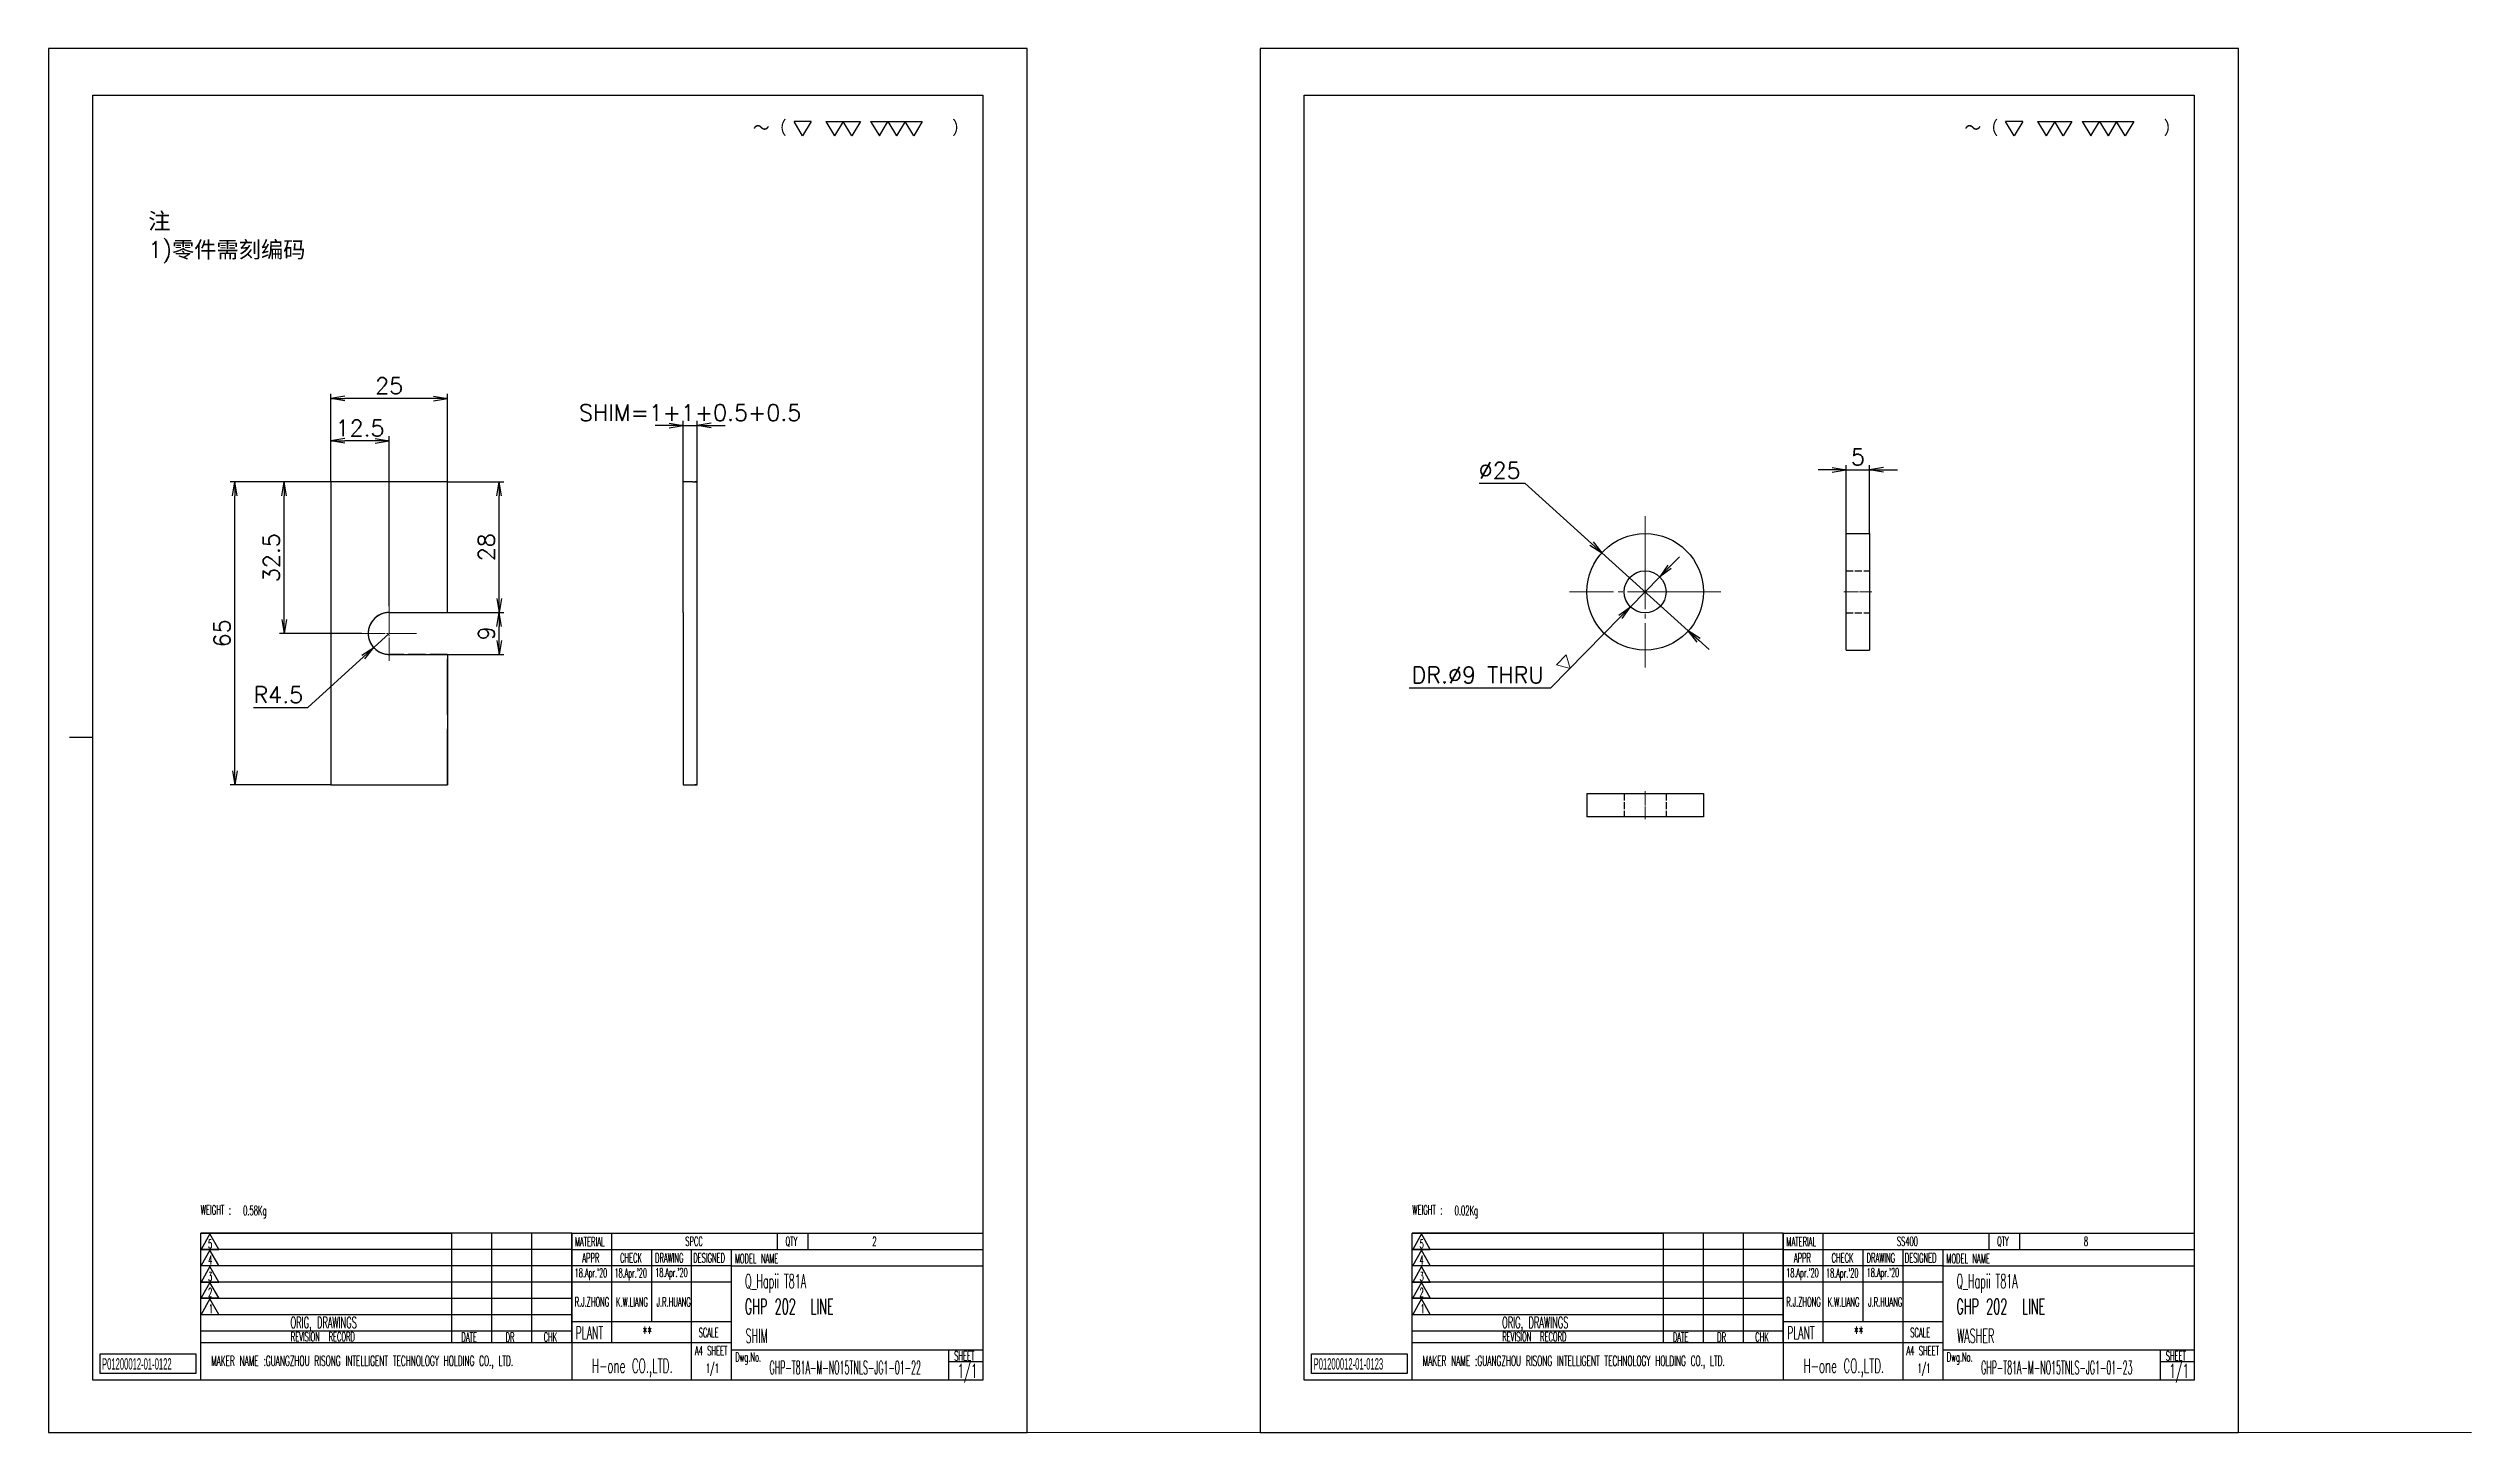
# Model space of a CAD drawing. Header units: millimetres. Extents: x -10155 to 20189, y -25550 to -22580.
# Drawn here: x 15845 to 16365, y -25548 to -25251 of the extents above; entities that cross this region are included whole.
import ezdxf
from ezdxf.enums import TextEntityAlignment as Align

# ---------------------------------------------------------------- set-up
doc = ezdxf.new("R2010")
doc.units = ezdxf.units.MM
for name, pattern in [('CENTER-HOKUTO', [23, 20, -1, 1, -1]), ('DASHED', [15, 12, -3]), ('HIDDEN-HOKUTO', [3.8, 2.5, -1.3])]:
    doc.linetypes.add(name, pattern=pattern)
for name, color, linetype in [('6', 2, 'Continuous'), ('title_frame', 7, 'Continuous'), ('word_dim', 253, 'Continuous')]:
    doc.layers.add(name, color=color, linetype=linetype)
for name, color, linetype, lineweight in [('AM_7', 2, 'CENTER-HOKUTO', 30), ('AM_HID', 1, 'HIDDEN-HOKUTO', 25), ('AM_VIS', 7, 'Continuous', 30), ('DIM', 3, 'Continuous', 20)]:
    doc.layers.add(name, color=color, linetype=linetype, lineweight=lineweight)
doc.styles.add('MX_NOTE_STANDARD', font='txt.shx', dxfattribs={"bigfont": 'bigfont.shx'})
doc.styles.get("Standard").update_dxf_attribs({"font": 'romans.shx', "bigfont": 'bigfont.shx'})
doc.dimstyles.new('HKT 1-1', dxfattribs={"dimtxt": 3.5, "dimasz": 3, "dimexe": 1, "dimexo": 0, "dimgap": 1, "dimtad": 3, "dimdsep": 46, "dimtxsty": 'Standard', "dimblk1": 'OPEN', "dimblk2": 'OPEN', "dimsah": 1, "dimcen": 0, "dimclrd": 256, "dimclre": 256, "dimclrt": 3, "dimazin": 2, "dimtfac": 1, "dimtmove": 0, "dimatfit": 3, "dimldrblk": 'OPEN', "dimfxl": 0, "dimtolj": 1, "dimlwd": 25, "dimlwe": 25, "dimarcsym": 0})
doc.dimstyles.new('HKT 1-1$3', dxfattribs={"dimtxt": 3.5, "dimasz": 3, "dimexe": 1, "dimexo": 0, "dimgap": 1, "dimtad": 3, "dimtoh": 1, "dimdsep": 46, "dimtxsty": 'Standard', "dimblk1": 'OPEN', "dimblk2": 'OPEN', "dimsah": 1, "dimcen": 0, "dimclrd": 256, "dimclre": 256, "dimclrt": 3, "dimazin": 2, "dimtfac": 1, "dimtmove": 0, "dimatfit": 3, "dimldrblk": 'OPEN', "dimfxl": 0, "dimtolj": 1, "dimlwd": 25, "dimlwe": 25, "dimarcsym": 0})
doc.dimstyles.new('HKT 1-1$4', dxfattribs={"dimtxt": 3.5, "dimasz": 3, "dimexe": 1, "dimexo": 0, "dimgap": 1, "dimtad": 3, "dimtoh": 1, "dimdsep": 46, "dimtxsty": 'Standard', "dimblk1": 'OPEN', "dimblk2": 'OPEN', "dimsah": 1, "dimcen": 0, "dimclrd": 256, "dimclre": 256, "dimclrt": 3, "dimazin": 2, "dimtfac": 1, "dimtmove": 0, "dimatfit": 3, "dimldrblk": 'OPEN', "dimfxl": 0, "dimtolj": 1, "dimlwd": 25, "dimlwe": 25, "dimarcsym": 0})

msp = doc.modelspace()

# ---------------------------------------------------------------- texts
at = {"ltscale": 2, "char_height": 3.5, "attachment_point": 1}
for s, insert, width in [('{\\fSimSun|b0|i0|c134|p2;\\C3;注}', (15866.188, -25285.956), 10.36469), ('{\\Fromans,bigfont|c134;\\C3;1)\\fSimSun|b0|i0|c134|p2;零件需刻编码}', (15866.188, -25292.087), 96.90613)]:
    msp.add_mtext(s, dxfattribs=dict(at, insert=insert, width=width))
at = {"linetype": 'Continuous', "char_height": 3, "width": 50.9, "attachment_point": 4}
for s, insert in [('{\\W0.5;\\C3;Q_Hapii T81A}', (15994.261, -25515.717)), ('{\\W0.5;\\C3;Q_Hapii T81A}', (16254.261, -25515.717)), ('{\\Fromans,bigfont|c134;\\W0.5;\\C3;SHIM}', (15994.382, -25526.929)), ('{\\W0.5;\\C3;WASHER}', (16254.382, -25526.929))]:
    msp.add_mtext(s, dxfattribs=dict(at, insert=insert))
at = {"layer": 'title_frame', "color": 3, "style": 'MX_NOTE_STANDARD'}
for s, height, width, p in [('WEIGHT : ', 2, 0.5341, (15877.481, -25500.903)), ('0.58Kg', 2, 0.5341, (15886.546, -25501.036)), ('WEIGHT : ', 2, 0.5341, (16137.481, -25500.903)), ('0.02Kg', 2, 0.5341, (16146.546, -25501.036)), ('MATERIAL', 1.9728, 0.5341, (15957.754, -25507.717)), ('SPCC', 1.9728, 0.5341, (15981.455, -25507.631)), ('QTY', 1.9728, 0.5341, (16002.955, -25507.631)), ('2', 1.973, 0.5341, (16021.583, -25507.631)), ('MATERIAL', 1.9728, 0.5341, (16217.754, -25507.717)), ('SS400', 1.9728, 0.5341, (16241.455, -25507.631)), ('QTY', 1.9728, 0.5341, (16262.955, -25507.631)), ('8', 1.973, 0.5341, (16281.583, -25507.631)), ('5', 1.918, 0.5341, (15879.042, -25508.149)), ('4', 1.918, 0.5341, (15879.042, -25511.627)), ('APPR', 1.9728, 0.5341, (15959.35, -25511.188)), ('CHECK', 1.9728, 0.5341, (15967.445, -25511.188)), ('DRAWING', 1.9728, 0.5341, (15974.965, -25511.188)), ('DESIGNED', 1.9728, 0.5341, (15983.156, -25511.188)), ('MODEL NAME', 1.9728, 0.5341, (15992.085, -25511.338)), ('5', 1.918, 0.5341, (16139.042, -25508.149)), ('4', 1.918, 0.5341, (16139.042, -25511.627)), ('APPR', 1.9728, 0.5341, (16219.35, -25511.188)), ('CHECK', 1.9728, 0.5341, (16227.445, -25511.188)), ('DRAWING', 1.9728, 0.5341, (16234.965, -25511.188)), ('DESIGNED', 1.9728, 0.5341, (16243.156, -25511.188)), ('MODEL NAME', 1.9728, 0.5341, (16252.085, -25511.338)), ('3', 1.918, 0.5341, (15879.042, -25515.156)), ("18.Apr.'20", 1.9, 0.5341, (15957.729, -25514.354)), ("18.Apr.'20", 1.9, 0.5341, (15966.257, -25514.397)), ("18.Apr.'20", 1.9, 0.5341, (15974.99, -25514.288)), ('3', 1.918, 0.5341, (16139.042, -25515.156)), ("18.Apr.'20", 1.9, 0.5341, (16217.729, -25514.354)), ("18.Apr.'20", 1.9, 0.5341, (16226.257, -25514.397)), ("18.Apr.'20", 1.9, 0.5341, (16234.99, -25514.288)), ('2', 1.918, 0.5341, (15879.042, -25518.569)), ('1', 1.918, 0.5341, (15879.238, -25522.099)), ('GHP 202  LINE', 3.3, 0.5341, (15994.223, -25522.286)), ('2', 1.918, 0.5341, (16139.042, -25518.569)), ('1', 1.918, 0.5341, (16139.238, -25522.099)), ('GHP 202  LINE', 3.3, 0.5341, (16254.223, -25522.286)), ('ORIG, DRAWINGS', 2.4112, 0.5341, (15896.731, -25525.268)), ('REVISION  RECORD', 1.9728, 0.5341, (15896.781, -25528.106)), ('DATE', 1.9728, 0.5341, (15933.394, -25528.187)), ('DR', 1.9728, 0.5341, (15942.888, -25528.198)), ('CHK', 1.9728, 0.5341, (15951.065, -25528.164)), ('PLANT', 2.74, 0.5341, (15957.918, -25527.66)), ('**', 2.74, 0.5341, (15972.275, -25527.66)), ('SCALE', 1.9728, 0.5341, (15984.332, -25527.211)), ('ORIG, DRAWINGS', 2.4112, 0.5341, (16156.731, -25525.268)), ('REVISION  RECORD', 1.9728, 0.5341, (16156.781, -25528.106)), ('DATE', 1.9728, 0.5341, (16193.394, -25528.187)), ('DR', 1.9728, 0.5341, (16202.888, -25528.198)), ('CHK', 1.9728, 0.5341, (16211.065, -25528.164)), ('PLANT', 2.74, 0.5341, (16217.918, -25527.66)), ('**', 2.74, 0.5341, (16232.275, -25527.66)), ('SCALE', 1.9728, 0.5341, (16244.332, -25527.211)), ('MAKER NAME :GUANGZHOU RISONG INTELLIGENT TECHNOLOGY HOLDING CO., LTD.', 2.16, 0.5341, (15879.681, -25533.363)), ('H-one CO.,LTD.', 3, 0.5341, (15961.438, -25534.88)), ('A4 SHEET', 1.9728, 0.5341, (15983.511, -25531.106)), ('Dwg.No.', 1.9728, 0.5341, (15992.171, -25532.452)), ('SHEET', 1.9728, 0.5341, (16039.172, -25532.218)), ('MAKER NAME :GUANGZHOU RISONG INTELLIGENT TECHNOLOGY HOLDING CO., LTD.', 2.16, 0.5341, (16139.681, -25533.363)), ('H-one CO.,LTD.', 3, 0.5341, (16221.438, -25534.88)), ('A4 SHEET', 1.9728, 0.5341, (16243.511, -25531.106)), ('Dwg.No.', 1.9728, 0.5341, (16252.171, -25532.452)), ('SHEET', 1.9728, 0.5341, (16299.172, -25532.218)), ('1/1', 1.9728, 0.5341, (15985.863, -25534.86)), ('GHP-T81A-M-NO15TNLS-JG1-01-22', 2.8, 0.441, (15999.528, -25535.123)), ('1/1', 3, 0.5341, (16039.889, -25535.954)), ('1/1', 1.9728, 0.5341, (16245.863, -25534.86)), ('GHP-T81A-M-NO15TNLS-JG1-01-23', 2.8, 0.441, (16259.528, -25535.123)), ('1/1', 3, 0.5341, (16299.889, -25535.954))]:
    msp.add_text(s, height=height, dxfattribs=dict(at, width=width)).set_placement(p)
at = {"layer": 'title_frame', "color": 3, "style": 'MX_NOTE_STANDARD', "width": 0.5341}
for s, p in [('R.J.ZHONG', (15961.414, -25521.223)), ('K.W.LIANG', (15970.009, -25521.244)), (' J.R.HUANG', (15978.488, -25521.241)), ('R.J.ZHONG', (16221.414, -25521.223)), ('K.W.LIANG', (16230.009, -25521.244)), (' J.R.HUANG', (16238.488, -25521.241))]:
    msp.add_text(s, height=1.9728, dxfattribs=at).set_placement(p, align=Align.BOTTOM_CENTER)
at = {"layer": 'title_frame', "color": 3, "char_height": 2.45, "width": 4.1107, "attachment_point": 1, "style": 'MX_NOTE_STANDARD'}
for s, insert in [('{\\f3 of 9 Barcode|b0|i0|c0|p82;\\W0.5;P01200012-01\\f3 of 9 Barcode|b0|i0|c134|p82;-0122}', (15856.28, -25531.732)), ('{\\f3 of 9 Barcode|b0|i0|c0|p82;\\W0.5;P01200012-01\\f3 of 9 Barcode|b0|i0|c134|p82;-0123}', (16116.28, -25531.732))]:
    msp.add_mtext(s, dxfattribs=dict(at, insert=insert))

# ---------------------------------------------------------------- blocks, each defined once
blk = doc.blocks.new('\\M+18E64\\M+18FE3\\M+182B0\\M+18B4C\\M+18D86\\M+18169\\M+197CE\\M+1816A')
at = {"layer": '6', "color": 3}
for p, q in [((5.64, -0.64), (4.7, 0.92)), ((6.58, 0.92), (4.7, 0.92)), ((6.58, 0.92), (5.64, -0.64)), ((8.19, 0.92), (11.96, 0.92)), ((8.19, 0.92), (9.14, -0.64)), ((10.08, 0.92), (9.14, -0.64)), ((11.02, -0.64), (10.08, 0.92)), ((11.96, 0.92), (11.02, -0.64)), ((13.09, 0.92), (14.98, 0.92)), ((13.09, 0.92), (14.04, -0.64)), ((14.04, -0.64), (14.98, 0.92)), ((14.98, 0.92), (18.74, 0.92)), ((14.98, 0.92), (15.92, -0.64)), ((16.86, 0.92), (15.92, -0.64)), ((17.8, -0.64), (16.86, 0.92)), ((18.74, 0.92), (17.8, -0.64))]:
    blk.add_line(p, q, dxfattribs=at)
at = {"color": 3}
blk.add_text('\\M+18160\\M+18169\\M+18140             \\M+1816A', height=1.68, dxfattribs=at).set_placement((0.19, -0.66))
blk = doc.blocks.new('_Open')
at = {"color": 0, "lineweight": -2}
for p, q in [((-1, 0.17), (0, 0)), ((-1, -0.17), (0, 0)), ((0, 0), (-1, 0))]:
    blk.add_line(p, q, dxfattribs=at)
blk = doc.blocks.new('*D647')
at = {"layer": 'DEFPOINTS', "color": 0, "ltscale": 2}
for p in [(15905.4, -25325.8), (15905.4, -25343.7), (15930.4, -25343.7)]:
    blk.add_point(p, dxfattribs=at)
at = {"layer": 'word_dim', "lineweight": 25, "ltscale": 2}
for p, q in [((15905.4, -25343.7), (15905.4, -25324.8)), ((15927.4, -25325.8), (15908.4, -25325.8)), ((15930.4, -25343.7), (15930.4, -25324.8))]:
    blk.add_line(p, q, dxfattribs=at)
at = {"layer": 'word_dim', "lineweight": 25, "ltscale": 2, "xscale": 3, "yscale": 3, "zscale": 3, "rotation": 180}
blk.add_blockref('_Open', (15905.4, -25325.8), dxfattribs=at)
at = {"layer": 'word_dim', "lineweight": 25, "ltscale": 2, "xscale": 3, "yscale": 3, "zscale": 3}
blk.add_blockref('_Open', (15930.4, -25325.8), dxfattribs=at)
at = {"layer": 'word_dim', "color": 3, "ltscale": 2, "insert": (15917.9, -25323.05), "char_height": 3.5, "attachment_point": 5}
blk.add_mtext('\\A1;25', dxfattribs=at)
blk = doc.blocks.new('*D648')
at = {"layer": 'DEFPOINTS', "color": 0, "ltscale": 2}
for p in [(15884.79, -25343.7), (15905.4, -25343.7), (15905.4, -25408.7)]:
    blk.add_point(p, dxfattribs=at)
at = {"layer": 'word_dim', "lineweight": 25, "ltscale": 2}
for p, q in [((15905.4, -25343.7), (15883.79, -25343.7)), ((15884.79, -25405.7), (15884.79, -25346.7)), ((15905.4, -25408.7), (15883.79, -25408.7))]:
    blk.add_line(p, q, dxfattribs=at)
at = {"layer": 'word_dim', "lineweight": 25, "ltscale": 2, "xscale": 3, "yscale": 3, "zscale": 3}
for p, rotation in [((15884.79, -25343.7), 90), ((15884.79, -25408.7), 270)]:
    blk.add_blockref('_Open', p, dxfattribs=dict(at, rotation=rotation))
at = {"layer": 'word_dim', "color": 3, "ltscale": 2, "insert": (15882.04, -25376.2), "char_height": 3.5, "attachment_point": 5, "rotation": 90}
blk.add_mtext('\\A1;65', dxfattribs=at)
blk = doc.blocks.new('*D649')
at = {"layer": 'DEFPOINTS', "color": 0, "ltscale": 2}
for p in [(15905.4, -25334.9), (15905.4, -25343.7), (15917.9, -25370.35)]:
    blk.add_point(p, dxfattribs=at)
at = {"layer": 'word_dim', "lineweight": 25, "ltscale": 2}
for p, q in [((15905.4, -25343.7), (15905.4, -25333.9)), ((15917.9, -25370.35), (15917.9, -25333.9)), ((15914.9, -25334.9), (15908.4, -25334.9))]:
    blk.add_line(p, q, dxfattribs=at)
at = {"layer": 'word_dim', "lineweight": 25, "ltscale": 2, "xscale": 3, "yscale": 3, "zscale": 3, "rotation": 180}
blk.add_blockref('_Open', (15905.4, -25334.9), dxfattribs=at)
at = {"layer": 'word_dim', "lineweight": 25, "ltscale": 2, "xscale": 3, "yscale": 3, "zscale": 3}
blk.add_blockref('_Open', (15917.9, -25334.9), dxfattribs=at)
at = {"layer": 'word_dim', "color": 3, "ltscale": 2, "insert": (15911.65, -25332.15), "char_height": 3.5, "attachment_point": 5}
blk.add_mtext('\\A1;12.5', dxfattribs=at)
blk = doc.blocks.new('*D650')
at = {"layer": 'DEFPOINTS', "color": 0, "ltscale": 2}
for p in [(15895.38, -25343.7), (15905.4, -25343.7), (15912.05, -25376.2)]:
    blk.add_point(p, dxfattribs=at)
at = {"layer": 'word_dim', "lineweight": 25, "ltscale": 2}
for p, q in [((15905.4, -25343.7), (15894.38, -25343.7)), ((15895.38, -25373.2), (15895.38, -25346.7)), ((15912.05, -25376.2), (15894.38, -25376.2))]:
    blk.add_line(p, q, dxfattribs=at)
at = {"layer": 'word_dim', "lineweight": 25, "ltscale": 2, "xscale": 3, "yscale": 3, "zscale": 3}
for p, rotation in [((15895.38, -25343.7), 90), ((15895.38, -25376.2), 270)]:
    blk.add_blockref('_Open', p, dxfattribs=dict(at, rotation=rotation))
at = {"layer": 'word_dim', "color": 3, "ltscale": 2, "insert": (15892.63, -25359.95), "char_height": 3.5, "attachment_point": 5, "rotation": 90}
blk.add_mtext('\\A1;32.5', dxfattribs=at)
blk = doc.blocks.new('*D651')
at = {"layer": 'DEFPOINTS', "color": 0, "ltscale": 2}
for p in [(15930.4, -25343.7), (15941.53, -25343.7), (15930.4, -25371.7)]:
    blk.add_point(p, dxfattribs=at)
at = {"layer": 'word_dim', "lineweight": 25, "ltscale": 2}
for p, q in [((15930.4, -25343.7), (15942.53, -25343.7)), ((15941.53, -25368.7), (15941.53, -25346.7)), ((15930.4, -25371.7), (15942.53, -25371.7))]:
    blk.add_line(p, q, dxfattribs=at)
at = {"layer": 'word_dim', "lineweight": 25, "ltscale": 2, "xscale": 3, "yscale": 3, "zscale": 3}
for p, rotation in [((15941.53, -25343.7), 90), ((15941.53, -25371.7), 270)]:
    blk.add_blockref('_Open', p, dxfattribs=dict(at, rotation=rotation))
at = {"layer": 'word_dim', "color": 3, "ltscale": 2, "insert": (15938.78, -25357.7), "char_height": 3.5, "attachment_point": 5, "rotation": 90}
blk.add_mtext('\\A1;28', dxfattribs=at)
blk = doc.blocks.new('*D652')
at = {"layer": 'DEFPOINTS', "color": 0, "ltscale": 2}
for p in [(15930.4, -25371.7), (15941.53, -25371.7), (15930.4, -25380.7)]:
    blk.add_point(p, dxfattribs=at)
at = {"layer": 'word_dim', "lineweight": 25, "ltscale": 2}
for p, q in [((15930.4, -25371.7), (15942.53, -25371.7)), ((15941.53, -25377.7), (15941.53, -25374.7)), ((15930.4, -25380.7), (15942.53, -25380.7))]:
    blk.add_line(p, q, dxfattribs=at)
at = {"layer": 'word_dim', "lineweight": 25, "ltscale": 2, "xscale": 3, "yscale": 3, "zscale": 3}
for p, rotation in [((15941.53, -25371.7), 90), ((15941.53, -25380.7), 270)]:
    blk.add_blockref('_Open', p, dxfattribs=dict(at, rotation=rotation))
at = {"layer": 'word_dim', "color": 3, "ltscale": 2, "insert": (15938.78, -25376.2), "char_height": 3.5, "attachment_point": 5, "rotation": 90}
blk.add_mtext('\\A1;9', dxfattribs=at)
blk = doc.blocks.new('*D653')
at = {"layer": 'DEFPOINTS', "color": 0, "ltscale": 2}
for p in [(15914.58, -25379.24), (15917.9, -25376.2)]:
    blk.add_point(p, dxfattribs=at)
at = {"layer": 'word_dim', "lineweight": 25, "ltscale": 2}
for p, q in [((15917.9, -25376.2), (15914.58, -25379.24)), ((15900.46, -25392.11), (15912.36, -25381.26)), ((15888.79, -25392.11), (15900.46, -25392.11))]:
    blk.add_line(p, q, dxfattribs=at)
at = {"layer": 'word_dim', "lineweight": 25, "ltscale": 2, "xscale": 3, "yscale": 3, "zscale": 3, "rotation": 42.36104435192084}
blk.add_blockref('_Open', (15914.58, -25379.24), dxfattribs=at)
at = {"layer": 'word_dim', "color": 3, "ltscale": 2, "insert": (15894.12, -25389.36), "char_height": 3.5, "attachment_point": 5}
blk.add_mtext('\\A1;R4.5', dxfattribs=at)
blk = doc.blocks.new('*D654')
at = {"layer": 'DEFPOINTS', "color": 0, "ltscale": 2}
for p in [(15983.97, -25331.58), (15980.97, -25343.7), (15983.97, -25343.7)]:
    blk.add_point(p, dxfattribs=at)
at = {"layer": 'word_dim', "lineweight": 25, "ltscale": 2}
for p, q in [((15977.97, -25331.58), (15974.97, -25331.58)), ((15980.97, -25343.7), (15980.97, -25330.58)), ((15980.97, -25331.58), (15983.97, -25331.58)), ((15983.97, -25343.7), (15983.97, -25330.58)), ((15986.97, -25331.58), (15989.97, -25331.58))]:
    blk.add_line(p, q, dxfattribs=at)
at = {"layer": 'word_dim', "lineweight": 25, "ltscale": 2, "xscale": 3, "yscale": 3, "zscale": 3}
blk.add_blockref('_Open', (15980.97, -25331.58), dxfattribs=at)
at = {"layer": 'word_dim', "lineweight": 25, "ltscale": 2, "xscale": 3, "yscale": 3, "zscale": 3, "rotation": 180}
blk.add_blockref('_Open', (15983.97, -25331.58), dxfattribs=at)
at = {"layer": 'word_dim', "color": 3, "ltscale": 2, "insert": (15982.47, -25328.83), "char_height": 3.5, "attachment_point": 5}
blk.add_mtext('\\A1;SHIM=1+1+0.5+0.5', dxfattribs=at)
blk = doc.blocks.new('*D660')
at = {"layer": 'DEFPOINTS', "color": 0, "ltscale": 2}
for p in [(16178.15, -25358.91), (16196.7, -25375.66)]:
    blk.add_point(p, dxfattribs=at)
at = {"layer": 'word_dim', "lineweight": 25, "ltscale": 2}
for p, q in [((16151.78, -25343.98), (16161.61, -25343.98)), ((16161.61, -25343.98), (16175.92, -25356.9)), ((16196.7, -25375.66), (16178.15, -25358.91)), ((16198.93, -25377.67), (16201.16, -25379.68))]:
    blk.add_line(p, q, dxfattribs=at)
at = {"layer": 'word_dim', "lineweight": 25, "ltscale": 2, "xscale": 3, "yscale": 3, "zscale": 3}
for p, rotation in [((16178.15, -25358.91), 317.9260215707262), ((16196.7, -25375.66), 137.9260215707262)]:
    blk.add_blockref('_Open', p, dxfattribs=dict(at, rotation=rotation))
at = {"layer": 'word_dim', "color": 3, "ltscale": 2, "insert": (16156.2, -25341.23), "char_height": 3.5, "attachment_point": 5}
blk.add_mtext('\\A1;∅25', dxfattribs=at)
blk = doc.blocks.new('*D661')
at = {"layer": 'DEFPOINTS', "color": 0, "ltscale": 2}
for p in [(16190.58, -25364.07), (16184.27, -25370.5)]:
    blk.add_point(p, dxfattribs=at)
at = {"layer": 'word_dim', "lineweight": 25, "ltscale": 2}
for p, q in [((16192.68, -25361.93), (16194.78, -25359.79)), ((16190.58, -25364.07), (16184.27, -25370.5)), ((16167.23, -25387.88), (16182.17, -25372.64)), ((16136.8, -25387.88), (16167.23, -25387.88))]:
    blk.add_line(p, q, dxfattribs=at)
at = {"layer": 'word_dim', "lineweight": 25, "ltscale": 2, "xscale": 3, "yscale": 3, "zscale": 3}
for p, rotation in [((16190.58, -25364.07), 225.5586871352756), ((16184.27, -25370.5), 45.55868713527562)]:
    blk.add_blockref('_Open', p, dxfattribs=dict(at, rotation=rotation))
at = {"layer": 'word_dim', "color": 3, "ltscale": 2, "insert": (16151.51, -25385.13), "char_height": 3.5, "attachment_point": 5}
blk.add_mtext('\\A1;{\\Fromans,bigfont|c134;DR.}∅9{\\Fromans,bigfont|c134; THRU}', dxfattribs=at)
blk = doc.blocks.new('*D662')
at = {"layer": 'DEFPOINTS', "color": 0, "ltscale": 2}
for p in [(16235.59, -25341.09), (16230.59, -25354.78), (16235.59, -25354.78)]:
    blk.add_point(p, dxfattribs=at)
at = {"layer": 'word_dim', "lineweight": 25, "ltscale": 2}
for p, q in [((16227.59, -25341.09), (16224.59, -25341.09)), ((16230.59, -25354.78), (16230.59, -25340.09)), ((16230.59, -25341.09), (16235.59, -25341.09)), ((16235.59, -25354.78), (16235.59, -25340.09)), ((16238.59, -25341.09), (16241.59, -25341.09))]:
    blk.add_line(p, q, dxfattribs=at)
at = {"layer": 'word_dim', "lineweight": 25, "ltscale": 2, "xscale": 3, "yscale": 3, "zscale": 3}
blk.add_blockref('_Open', (16230.59, -25341.09), dxfattribs=at)
at = {"layer": 'word_dim', "lineweight": 25, "ltscale": 2, "xscale": 3, "yscale": 3, "zscale": 3, "rotation": 180}
blk.add_blockref('_Open', (16235.59, -25341.09), dxfattribs=at)
at = {"layer": 'word_dim', "color": 3, "ltscale": 2, "insert": (16233.09, -25338.34), "char_height": 3.5, "attachment_point": 5}
blk.add_mtext('\\A1;5', dxfattribs=at)

# ---------------------------------------------------------------- dimensions: what is measured, and where the dimension line sits
at = {"layer": 'word_dim', "ltscale": 2}
for base, p1, picture, middle in [((15905.4, -25325.798), (15930.4, -25343.705), '*D647', (15917.9, -25323.048)), ((15905.4, -25334.904), (15917.9, -25370.355), '*D649', (15911.65, -25332.154))]:
    dim = msp.add_linear_dim(base=base, p1=p1, p2=(15905.4, -25343.705), dimstyle='HKT 1-1', dxfattribs=at)
    dim.commit()
    dim.dimension.update_dxf_attribs({"geometry": picture, "text_midpoint": middle})
dim = msp.add_linear_dim(base=(15983.969, -25331.577), p1=(15980.969, -25343.705), p2=(15983.969, -25343.705), text='SHIM=1+1+0.5+0.5', dimstyle='HKT 1-1', dxfattribs=at)
dim.commit()
dim.dimension.update_dxf_attribs({"geometry": '*D654', "text_midpoint": (15982.469, -25331.577), "dimtype": 160})
dim = msp.add_diameter_dim_2p(p1=(16196.703, -25375.659), p2=(16178.146, -25358.907), dimstyle='HKT 1-1$3', dxfattribs=at)
dim.commit()
dim.dimension.update_dxf_attribs({"geometry": '*D660', "text_midpoint": (16156.195, -25343.981), "dimtype": 163})
dim = msp.add_linear_dim(base=(16235.589, -25341.093), p1=(16230.589, -25354.783), p2=(16235.589, -25354.783), dimstyle='HKT 1-1', override={"dimtfac": 0.5}, dxfattribs=at)
dim.commit()
dim.dimension.update_dxf_attribs({"geometry": '*D662', "text_midpoint": (16233.089, -25338.343)})
for base, p1, p2, picture, middle in [((15884.791, -25343.705), (15905.4, -25408.705), (15905.4, -25343.705), '*D648', (15882.041, -25376.205)), ((15895.379, -25343.705), (15912.05, -25376.205), (15905.4, -25343.705), '*D650', (15892.629, -25359.955)), ((15941.528, -25371.705), (15930.4, -25380.705), (15930.4, -25371.705), '*D652', (15938.778, -25376.205))]:
    dim = msp.add_linear_dim(base=base, p1=p1, p2=p2, angle=90, dimstyle='HKT 1-1', dxfattribs=at)
    dim.commit()
    dim.dimension.update_dxf_attribs({"geometry": picture, "text_midpoint": middle})
dim = msp.add_linear_dim(base=(15941.528, -25343.705), p1=(15930.4, -25371.705), p2=(15930.4, -25343.705), angle=90, dimstyle='HKT 1-1', dxfattribs=at)
dim.commit()
dim.dimension.update_dxf_attribs({"geometry": '*D651', "text_midpoint": (15941.528, -25357.705), "dimtype": 160})
dim = msp.add_diameter_dim_2p(p1=(16190.575, -25364.07), p2=(16184.274, -25370.496), text='{\\Fromans,bigfont|c134;DR.}<>{\\Fromans,bigfont|c134; THRU}', dimstyle='HKT 1-1$3', dxfattribs=at)
dim.commit()
dim.dimension.update_dxf_attribs({"geometry": '*D661', "text_midpoint": (16151.512, -25387.877), "dimtype": 163})
dim = msp.add_radius_dim(center=(15917.9, -25376.205), mpoint=(15914.575, -25379.237), dimstyle='HKT 1-1$4', dxfattribs=at)
dim.commit()
dim.dimension.update_dxf_attribs({"geometry": '*D653', "text_midpoint": (15894.123, -25392.112), "dimtype": 164})

# ---------------------------------------------------------------- linework, layer by layer
at = {"linetype": 'Continuous'}
for p, q in [((15991.382, -25511.929), (16045.282, -25511.929)), ((16251.382, -25511.929), (16305.282, -25511.929))]:
    msp.add_line(p, q, dxfattribs=at)
at = {"layer": 'AM_7', "lineweight": 13}
for p, q in [((16187.425, -25351.033), (16187.425, -25383.533)), ((16203.675, -25367.283), (16171.175, -25367.283))]:
    msp.add_line(p, q, dxfattribs=at)
at = {"layer": 'AM_7', "lineweight": 13, "ltscale": 0.2925}
for p, q in [((15917.9, -25370.355), (15917.9, -25382.055)), ((15923.75, -25376.205), (15912.05, -25376.205))]:
    msp.add_line(p, q, dxfattribs=at)
at = {"layer": 'AM_7', "lineweight": 13, "ltscale": 0.15}
msp.add_line((16230.089, -25367.283), (16236.089, -25367.283), dxfattribs=at)
at = {"layer": 'AM_7', "lineweight": 13, "ltscale": 0.150015}
msp.add_line((16187.425, -25410.025), (16187.425, -25416.026), dxfattribs=at)
at = {"layer": 'AM_HID', "color": 1, "linetype": 'DASHED'}
for p, q in [((15930.4, -25343.705), (15905.4, -25343.705)), ((15930.4, -25371.705), (15930.4, -25343.705)), ((15930.4, -25408.705), (15930.4, -25380.705))]:
    msp.add_line(p, q, dxfattribs=at)
at = {"layer": 'AM_HID', "color": 1, "linetype": 'DASHED', "ltscale": 0.125}
for p, q in [((16230.589, -25362.783), (16235.589, -25362.783)), ((16230.589, -25371.783), (16235.589, -25371.783)), ((16182.925, -25410.525), (16182.925, -25415.525)), ((16191.925, -25410.525), (16191.925, -25415.525))]:
    msp.add_line(p, q, dxfattribs=at)
at = {"layer": 'AM_HID', "color": 1, "linetype": 'DASHED', "ltscale": 0.3125}
msp.add_line((15930.4, -25380.705), (15917.9, -25380.705), dxfattribs=at)
at = {"layer": 'AM_HID', "color": 1, "linetype": 'DASHED'}
for centre, radius, start, end in [((15917.897, -25376.204), 4.496, 148.42188, 180.01379), ((15917.897, -25376.204), 4.496, 148.42962, 180.01379), ((15917.897, -25376.204), 4.496, 148.44512, 180.01379), ((15917.897, -25376.204), 4.496, 148.46067, 180.01379), ((15917.899, -25376.201), 4.496, 90.23553, 121.47902), ((15917.899, -25376.201), 4.496, 90.35624, 121.46441), ((15917.899, -25376.201), 4.496, 90.47452, 121.44975), ((15917.899, -25376.201), 4.496, 90.53278, 121.4424), ((15917.897, -25376.206), 4.496, 179.98621, 211.63414), ((15917.9, -25376.205), 4.5, 180.00358, 269.99642), ((15917.9, -25376.205), 4.5, 180.00358, 269.99642), ((15917.9, -25376.205), 4.5, 180.00358, 269.99642), ((15917.899, -25376.209), 4.496, 238.36635, 270.01379)]:
    msp.add_arc(centre, radius, start, end, dxfattribs=at)
at = {"layer": 'AM_VIS'}
for p, q in [((15930.4, -25343.705), (15905.4, -25343.705)), ((15905.4, -25343.705), (15905.4, -25408.705)), ((15905.4, -25343.705), (15905.4, -25408.705)), ((15930.4, -25371.705), (15930.4, -25343.705)), ((15980.969, -25371.705), (15980.969, -25343.705)), ((15983.969, -25371.705), (15983.969, -25343.705)), ((16230.589, -25379.783), (16230.589, -25354.783)), ((16235.589, -25354.783), (16235.589, -25379.783)), ((15930.4, -25380.705), (15930.4, -25408.705)), ((15980.969, -25380.705), (15980.969, -25408.705)), ((15983.969, -25408.705), (15983.969, -25380.705)), ((15905.4, -25408.705), (15930.4, -25408.705)), ((15905.4, -25408.705), (15930.4, -25408.705))]:
    msp.add_line(p, q, dxfattribs=at)
at = {"layer": 'AM_VIS', "ltscale": 0.05}
for p, q in [((15982.969, -25343.705), (15980.969, -25343.705)), ((15980.969, -25408.705), (15982.969, -25408.705))]:
    msp.add_line(p, q, dxfattribs=at)
at = {"layer": 'AM_VIS', "ltscale": 0.025}
for p, q in [((15982.969, -25343.705), (15983.969, -25343.705)), ((15983.969, -25343.705), (15983.969, -25343.705)), ((15982.969, -25408.705), (15983.969, -25408.705)), ((15983.969, -25408.705), (15983.969, -25408.705))]:
    msp.add_line(p, q, dxfattribs=at)
at = {"layer": 'AM_VIS', "ltscale": 0.0125}
for p, q in [((15983.969, -25343.705), (15983.469, -25343.705)), ((15983.469, -25343.705), (15983.969, -25343.705)), ((15983.969, -25408.705), (15983.469, -25408.705)), ((15983.469, -25408.705), (15983.969, -25408.705))]:
    msp.add_line(p, q, dxfattribs=at)
at = {"layer": 'AM_VIS', "ltscale": 0.125}
for p, q in [((16230.589, -25354.783), (16235.589, -25354.783)), ((16230.589, -25379.783), (16235.589, -25379.783)), ((16174.925, -25410.525), (16174.925, -25415.525)), ((16199.925, -25410.525), (16199.925, -25415.525))]:
    msp.add_line(p, q, dxfattribs=at)
at = {"layer": 'AM_VIS', "ltscale": 0.001073}
msp.add_line((15917.857, -25371.705), (15917.9, -25371.705), dxfattribs=at)
at = {"layer": 'AM_VIS', "ltscale": 0.000959065}
msp.add_line((15917.862, -25371.705), (15917.9, -25371.705), dxfattribs=at)
at = {"layer": 'AM_VIS', "ltscale": 0.000726783}
msp.add_line((15917.871, -25371.705), (15917.9, -25371.705), dxfattribs=at)
at = {"layer": 'AM_VIS', "ltscale": 0.000489699}
msp.add_line((15917.881, -25371.705), (15917.9, -25371.705), dxfattribs=at)
at = {"layer": 'AM_VIS', "ltscale": 0.3125}
for p, q in [((15917.9, -25371.705), (15930.4, -25371.705)), ((15917.9, -25371.705), (15930.4, -25371.705)), ((15917.9, -25380.705), (15930.4, -25380.705)), ((16174.925, -25410.525), (16187.425, -25410.525)), ((16187.425, -25410.525), (16199.925, -25410.525)), ((16187.425, -25415.525), (16174.925, -25415.525)), ((16199.925, -25415.525), (16187.425, -25415.525))]:
    msp.add_line(p, q, dxfattribs=at)
at = {"layer": 'AM_VIS', "ltscale": 0.1125}
for p, q in [((15980.969, -25371.705), (15980.969, -25376.205)), ((15983.969, -25376.205), (15983.969, -25371.705)), ((15980.969, -25376.205), (15980.969, -25380.705)), ((15983.969, -25380.705), (15983.969, -25376.205))]:
    msp.add_line(p, q, dxfattribs=at)
at = {"layer": 'AM_VIS'}
for radius in [12.5, 4.5]:
    msp.add_circle((16187.425, -25367.283), radius, dxfattribs=at)
for centre, radius, start, end in [((15917.9, -25376.205), 4.5, 90, 270), ((15917.903, -25376.208), 4.504, 121.48011, 148.4595), ((15917.903, -25376.208), 4.504, 121.46543, 148.44399), ((15917.903, -25376.208), 4.504, 121.45072, 148.42851), ((15917.903, -25376.208), 4.504, 121.44335, 148.42079), ((15917.903, -25376.202), 4.505, 211.63517, 238.36532)]:
    msp.add_arc(centre, radius, start, end, dxfattribs=at)
at = {"layer": 'DIM', "ltscale": 2}
for p, q in [((16054.782, -25547.679), (16104.782, -25547.679)), ((16314.782, -25547.679), (16364.782, -25547.679))]:
    msp.add_line(p, q, dxfattribs=at)
msp.add_lwpolyline([(16171.321, -25383.704), (16170.516, -25380.814), (16168.416, -25382.956)], close=True, dxfattribs=at)
at = {"layer": 'title_frame'}
for p, q in [((15854.282, -25260.679), (16045.282, -25260.679)), ((15854.282, -25536.429), (15854.282, -25260.679)), ((15859.282, -25260.679), (16045.282, -25260.679)), ((16045.282, -25260.679), (16045.282, -25536.429)), ((16114.282, -25260.679), (16305.282, -25260.679)), ((16114.282, -25536.429), (16114.282, -25260.679)), ((16119.282, -25260.679), (16305.282, -25260.679)), ((16305.282, -25260.679), (16305.282, -25536.429)), ((15854.282, -25398.554), (15849.282, -25398.554)), ((15877.457, -25536.429), (15877.457, -25504.929)), ((15877.457, -25504.929), (15931.357, -25504.929)), ((15957.082, -25504.929), (15877.457, -25504.929)), ((15879.437, -25505.053), (15877.557, -25508.375)), ((15881.316, -25508.375), (15879.437, -25505.053)), ((15931.357, -25528.429), (15931.357, -25504.929)), ((15939.932, -25528.429), (15939.932, -25504.929)), ((15939.932, -25528.429), (15939.932, -25504.929)), ((15948.507, -25528.429), (15948.507, -25504.929)), ((15948.507, -25528.429), (15948.507, -25504.929)), ((15957.082, -25504.929), (15957.082, -25508.429)), ((15957.082, -25528.429), (15957.082, -25504.929)), ((15957.082, -25504.929), (15957.082, -25536.429)), ((15957.082, -25504.929), (15957.082, -25536.429)), ((15957.082, -25504.929), (16045.282, -25504.929)), ((15965.657, -25528.429), (15965.657, -25504.929)), ((16001.182, -25504.929), (16001.182, -25508.429)), ((16007.754, -25504.929), (16007.754, -25508.429)), ((16137.457, -25536.429), (16137.457, -25504.929)), ((16137.457, -25504.929), (16191.357, -25504.929)), ((16217.082, -25504.929), (16137.457, -25504.929)), ((16139.437, -25505.053), (16137.557, -25508.375)), ((16141.316, -25508.375), (16139.437, -25505.053)), ((16191.357, -25528.429), (16191.357, -25504.929)), ((16199.932, -25528.429), (16199.932, -25504.929)), ((16199.932, -25528.429), (16199.932, -25504.929)), ((16208.507, -25528.429), (16208.507, -25504.929)), ((16208.507, -25528.429), (16208.507, -25504.929)), ((16217.082, -25504.929), (16217.082, -25508.429)), ((16217.082, -25528.429), (16217.082, -25504.929)), ((16217.082, -25504.929), (16217.082, -25536.429)), ((16217.082, -25504.929), (16217.082, -25536.429)), ((16217.082, -25504.929), (16305.282, -25504.929)), ((16225.657, -25528.429), (16225.657, -25504.929)), ((16261.182, -25504.929), (16261.182, -25508.429)), ((16267.754, -25504.929), (16267.754, -25508.429)), ((15931.357, -25508.429), (15877.457, -25508.429)), ((15957.082, -25508.429), (15877.457, -25508.429)), ((15877.557, -25508.375), (15881.316, -25508.375)), ((15879.437, -25508.53), (15877.557, -25511.852)), ((15881.316, -25511.852), (15879.437, -25508.53)), ((15957.082, -25508.429), (16045.282, -25508.429)), ((15974.232, -25523.833), (15974.232, -25508.429)), ((15982.807, -25536.429), (15982.807, -25508.429)), ((15991.382, -25536.429), (15991.382, -25508.429)), ((16191.357, -25508.429), (16137.457, -25508.429)), ((16217.082, -25508.429), (16137.457, -25508.429)), ((16137.557, -25508.375), (16141.316, -25508.375)), ((16139.437, -25508.53), (16137.557, -25511.852)), ((16141.316, -25511.852), (16139.437, -25508.53)), ((16217.082, -25508.429), (16305.282, -25508.429)), ((16234.232, -25523.833), (16234.232, -25508.429)), ((16242.807, -25536.429), (16242.807, -25508.429)), ((16251.382, -25536.429), (16251.382, -25508.429)), ((15931.357, -25511.929), (15877.457, -25511.929)), ((15957.082, -25511.929), (15877.457, -25511.929)), ((15931.357, -25515.429), (15877.457, -25515.429)), ((15957.082, -25515.429), (15877.457, -25515.429)), ((15877.557, -25511.852), (15881.316, -25511.852)), ((15879.437, -25512.06), (15877.557, -25515.382)), ((15877.557, -25515.382), (15881.316, -25515.382)), ((15879.437, -25515.473), (15877.557, -25518.795)), ((15881.316, -25515.382), (15879.437, -25512.06)), ((15881.316, -25518.795), (15879.437, -25515.473)), ((15991.382, -25511.929), (15957.082, -25511.929)), ((15991.382, -25515.429), (15957.082, -25515.429)), ((16191.357, -25511.929), (16137.457, -25511.929)), ((16217.082, -25511.929), (16137.457, -25511.929)), ((16191.357, -25515.429), (16137.457, -25515.429)), ((16217.082, -25515.429), (16137.457, -25515.429)), ((16137.557, -25511.852), (16141.316, -25511.852)), ((16139.437, -25512.06), (16137.557, -25515.382)), ((16137.557, -25515.382), (16141.316, -25515.382)), ((16139.437, -25515.473), (16137.557, -25518.795)), ((16141.316, -25515.382), (16139.437, -25512.06)), ((16141.316, -25518.795), (16139.437, -25515.473)), ((16251.382, -25511.929), (16217.082, -25511.929)), ((16251.382, -25515.429), (16217.082, -25515.429)), ((15931.357, -25518.929), (15877.457, -25518.929)), ((15957.082, -25518.929), (15877.457, -25518.929)), ((15877.557, -25518.795), (15881.316, -25518.795)), ((15879.437, -25519.002), (15877.557, -25522.325)), ((15881.316, -25522.325), (15879.437, -25519.002)), ((16191.357, -25518.929), (16137.457, -25518.929)), ((16217.082, -25518.929), (16137.457, -25518.929)), ((16137.557, -25518.795), (16141.316, -25518.795)), ((16139.437, -25519.002), (16137.557, -25522.325)), ((16141.316, -25522.325), (16139.437, -25519.002)), ((15931.357, -25522.429), (15877.457, -25522.429)), ((15957.082, -25522.429), (15877.457, -25522.429)), ((15931.357, -25525.929), (15877.457, -25525.929)), ((15957.082, -25525.929), (15877.457, -25525.929)), ((15877.557, -25522.325), (15881.316, -25522.325)), ((15957.082, -25523.833), (15991.382, -25523.833)), ((16191.357, -25522.429), (16137.457, -25522.429)), ((16217.082, -25522.429), (16137.457, -25522.429)), ((16191.357, -25525.929), (16137.457, -25525.929)), ((16217.082, -25525.929), (16137.457, -25525.929)), ((16137.557, -25522.325), (16141.316, -25522.325)), ((16217.082, -25523.833), (16251.382, -25523.833)), ((15855.867, -25530.776), (15876.395, -25530.776)), ((15855.867, -25534.976), (15855.867, -25530.776)), ((15876.395, -25530.776), (15876.395, -25534.976)), ((15957.082, -25528.429), (15877.457, -25528.429)), ((15991.382, -25528.429), (15957.082, -25528.429)), ((15991.382, -25529.929), (16045.282, -25529.929)), ((16037.932, -25529.929), (16037.932, -25536.429)), ((16115.867, -25530.776), (16136.395, -25530.776)), ((16115.867, -25534.976), (16115.867, -25530.776)), ((16136.395, -25530.776), (16136.395, -25534.976)), ((16217.082, -25528.429), (16137.457, -25528.429)), ((16251.382, -25528.429), (16217.082, -25528.429)), ((16251.382, -25529.929), (16305.282, -25529.929)), ((16297.932, -25529.929), (16297.932, -25536.429)), ((16045.282, -25536.429), (15854.282, -25536.429)), ((15876.395, -25534.976), (15855.867, -25534.976)), ((16045.282, -25536.429), (15991.382, -25536.429)), ((16037.932, -25532.429), (16045.282, -25532.429)), ((16305.282, -25536.429), (16114.282, -25536.429)), ((16136.395, -25534.976), (16115.867, -25534.976)), ((16305.282, -25536.429), (16251.382, -25536.429)), ((16297.932, -25532.429), (16305.282, -25532.429))]:
    msp.add_line(p, q, dxfattribs=at)
at = {"layer": 'title_frame', "color": 4}
for points in [[(15844.782, -25547.679), (16054.782, -25547.679), (16054.782, -25250.679), (15844.782, -25250.679)], [(16104.782, -25547.679), (16314.782, -25547.679), (16314.782, -25250.679), (16104.782, -25250.679)]]:
    msp.add_lwpolyline(points, close=True, dxfattribs=at)

# ---------------------------------------------------------------- block references
at = {"layer": 'title_frame', "xscale": 1.959999999999127, "yscale": 1.959999999999127, "zscale": 1.96}
for p in [(15995.573, -25268.144), (16255.573, -25268.144)]:
    msp.add_blockref('\\M+18E64\\M+18FE3\\M+182B0\\M+18B4C\\M+18D86\\M+18169\\M+197CE\\M+1816A', p, dxfattribs=at)

msp.set_redraw_order([(e.dxf.handle, doc.entitydb.next_handle()) for e in msp.query("TEXT MTEXT ATTDEF DIMENSION ARC_DIMENSION")])  # texts and dimensions are drawn at this point

doc.saveas('drawing.dxf')
